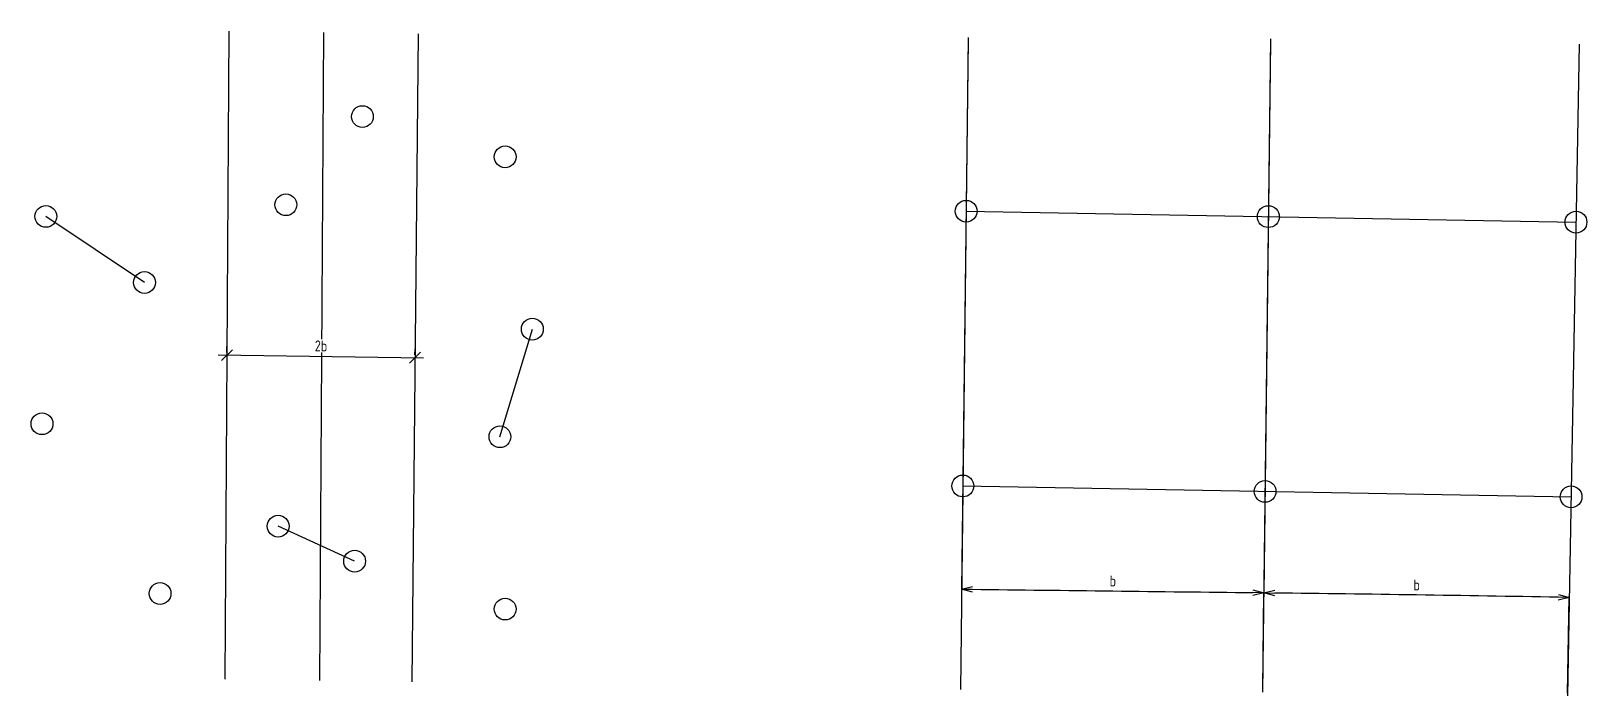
# Paper-space layout 'A3' of a CAD drawing. Header units: millimetres. Extents: x 31 to 35177, y -11601 to 2928562.
# Drawn here: x 31.5 to 388.2, y 74.1 to 226.7 of the extents above; entities that cross this region are included whole.
import ezdxf

# ---------------------------------------------------------------- set-up
doc = ezdxf.new("R2010")
doc.units = ezdxf.units.MM
doc.styles.add('ГОСТ 2.304', font='CS_Gost2304.shx')
doc.dimstyles.new('СПДС', dxfattribs={"dimscale": 100, "dimtxt": 2.5, "dimasz": 2.5, "dimexe": 2, "dimexo": 0.625, "dimgap": 1, "dimtad": 1, "dimdec": 0, "dimtxsty": 'ГОСТ 2.304', "dimblk": 'OBLIQUE', "dimblk1": 'OBLIQUE', "dimblk2": 'OBLIQUE', "dimcen": 2.5, "dimdle": 2, "dimadec": 0, "dimazin": 2, "dimtfac": 0.75, "dimtdec": 4, "dimtmove": 1, "dimatfit": 3, "dimfxl": 1, "dimtfill": 1, "dimtolj": 1, "dimarcsym": 1})
doc.dimstyles.new('СПДС$2', dxfattribs={"dimscale": 100, "dimtxt": 2.5, "dimasz": 2.5, "dimexe": 0.18, "dimexo": 0.625, "dimgap": 1, "dimtad": 1, "dimtoh": 1, "dimdec": 0, "dimzin": 0, "dimtxsty": 'ГОСТ 2.304', "dimblk": 'OPEN30', "dimblk1": 'OPEN30', "dimblk2": 'OPEN30', "dimcen": 0.09, "dimadec": 0, "dimazin": 0, "dimtfac": 1, "dimtdec": 4, "dimtofl": 0, "dimtmove": 0, "dimatfit": 3, "dimfxl": 1, "dimtfill": 1, "dimtolj": 1, "dimarcsym": 1})

# ---------------------------------------------------------------- blocks, each defined once
blk = doc.blocks.new('_Oblique')
at = {"color": 0, "linetype": 'ByBlock', "lineweight": -2}
blk.add_line((-0.5, -0.5), (0.5, 0.5), dxfattribs=at)
blk = doc.blocks.new('*D17')
at = {"color": 0, "lineweight": -2}
for p, q in [((76.38, 152.99), (76.4, 154.37)), ((119.51, 152.4), (119.53, 153.77)), ((74.38, 152.39), (121.5, 151.74))]:
    blk.add_line(p, q, dxfattribs=at)
at = {"layer": 'Defpoints', "color": 0}
for p in [(76.38, 152.37), (119.5, 151.77), (119.5, 151.77)]:
    blk.add_point(p, dxfattribs=at)
at = {"color": 0, "lineweight": -2, "xscale": 2.5, "yscale": 2.5, "zscale": 2.5}
for p, rotation in [((76.38, 152.37), 179.2097634975708), ((119.5, 151.77), 359.2097634975707)]:
    blk.add_blockref('_Oblique', p, dxfattribs=dict(at, rotation=rotation))
at = {"color": 0, "insert": (97.97, 154.47), "char_height": 2.5, "attachment_point": 5, "rotation": 359.2098, "style": 'ГОСТ 2.304', "bg_fill": 3, "box_fill_scale": 1.1, "bg_fill_color": 256, "bg_fill_true_color": 13158600, "bg_fill_transparency": 0}
blk.add_mtext('\\A1;2b', dxfattribs=at)
blk = doc.blocks.new('_OPEN30')
at = {"color": 0, "linetype": 'ByBlock', "lineweight": -2}
for p, q in [((-1, 0.267949), (0, 0)), ((0, 0), (-1, -0.267949)), ((0, 0), (-1, 0))]:
    blk.add_line(p, q, dxfattribs=at)
blk = doc.blocks.new('*D19')
at = {"color": 0, "lineweight": -2}
for p, q in [((246.35, 224.61), (244.85, 98.46)), ((315.66, 224.32), (314.15, 97.64))]:
    blk.add_line(p, q, dxfattribs=at)
blk.add_arc((35176.82, 2928561.66), 2928671.35, 269.31663266, 269.3178907, dxfattribs=at)
at = {"color": 0, "lineweight": -2, "xscale": 2.5, "yscale": 2.5, "zscale": 2.5}
for p, rotation in [((244.85, 98.64), 179.3166082062424), ((314.15, 97.82), 359.3179151510181)]:
    blk.add_blockref('_OPEN30', p, dxfattribs=dict(at, rotation=rotation))
at = {"color": 0, "insert": (279.53, 100.53), "char_height": 2.5, "attachment_point": 5, "rotation": 359.3173, "style": 'ГОСТ 2.304', "bg_fill": 3, "box_fill_scale": 1.1, "bg_fill_color": 256, "bg_fill_true_color": 13158600, "bg_fill_transparency": 0}
blk.add_mtext('b', dxfattribs=at)
blk = doc.blocks.new('*D21')
at = {"color": 0, "lineweight": -2}
for p, q in [((313.89, 75.66), (314.15, 97.96)), ((383.79, 74.77), (384.19, 96.92))]:
    blk.add_line(p, q, dxfattribs=at)
blk.add_arc((174.88, -11600.84), 11699.45, 88.98718, 89.305696, dxfattribs=at)
at = {"color": 0, "lineweight": -2, "xscale": 2.5, "yscale": 2.5, "zscale": 2.5}
for p, rotation in [((314.15, 97.78), 179.3118179753353), ((384.18, 96.74), 358.9810580191281)]:
    blk.add_blockref('_OPEN30', p, dxfattribs=dict(at, rotation=rotation))
at = {"color": 0, "insert": (349.2, 99.61), "char_height": 2.5, "attachment_point": 5, "rotation": 359.1464, "style": 'ГОСТ 2.304', "bg_fill": 3, "box_fill_scale": 1.1, "bg_fill_color": 256, "bg_fill_true_color": 13158600, "bg_fill_transparency": 0}
blk.add_mtext('b', dxfattribs=at)

psp = doc.layouts.new('A3')

# ---------------------------------------------------------------- linework, layer by layer
for p, q in [((76.82, 226.73), (75.93, 78.01)), ((98.54, 226.43), (97.64, 77.71)), ((120.25, 226.13), (118.76, 77.41)), ((246.36, 225.24), (244.58, 75.63)), ((315.66, 224.94), (313.88, 75.03)), ((386.45, 223.75), (383.78, 74.14)), ((57.49, 169.02), (34.88, 184.19)), ((245.89, 185.38), (385.72, 182.88)), ((138.99, 133.63), (146.42, 158.32)), ((245.13, 122.32), (384.6, 119.82)), ((105.67, 105.07), (88.13, 113.1))]:
    psp.add_line(p, q)
for centre in [(107.46, 207.1), (140.18, 197.87), (89.91, 186.87), (34.88, 184.19), (245.89, 185.38), (315.18, 184.14), (385.72, 182.88), (57.49, 169.02), (146.42, 158.32), (33.99, 136.6), (138.99, 133.63), (245.13, 122.32), (314.43, 121.08), (384.6, 119.82), (88.13, 113.1), (105.67, 105.07), (61.06, 97.64), (140.18, 94.07)]:
    psp.add_circle(centre, 2.5)

# ---------------------------------------------------------------- next in the draw order: dimensions: what is measured, and where the dimension line sits
dim = psp.add_angular_dim_3p(base=(267.95, 98.37), center=(35176.82, 2928561.66), p1=(246.36, 225.24), p2=(315.66, 224.94), text='b', dimstyle='СПДС$2', override={"dimscale": 1})
dim.commit()
dim.dimension.update_dxf_attribs({"geometry": '*D19', "text_midpoint": (279.53, 100.53)})
dim = psp.add_linear_dim(base=(119.5, 151.77), p1=(76.38, 152.37), p2=(119.5, 151.77), angle=359.2098, text='2b', dimstyle='СПДС', override={"dimscale": 1, "dimtmove": 0})
dim.commit()
dim.dimension.update_dxf_attribs({"geometry": '*D17', "text_midpoint": (97.97, 154.47)})

# ---------------------------------------------------------------- next in the draw order: dimensions: what is measured, and where the dimension line sits
dim = psp.add_angular_dim_3p(base=(360.84, 97.13), center=(174.88, -11600.84), p1=(383.78, 74.14), p2=(313.88, 75.03), text='b', dimstyle='СПДС$2', override={"dimscale": 1})
dim.commit()
dim.dimension.update_dxf_attribs({"geometry": '*D21', "text_midpoint": (349.2, 99.61)})

doc.saveas('drawing.dxf')
